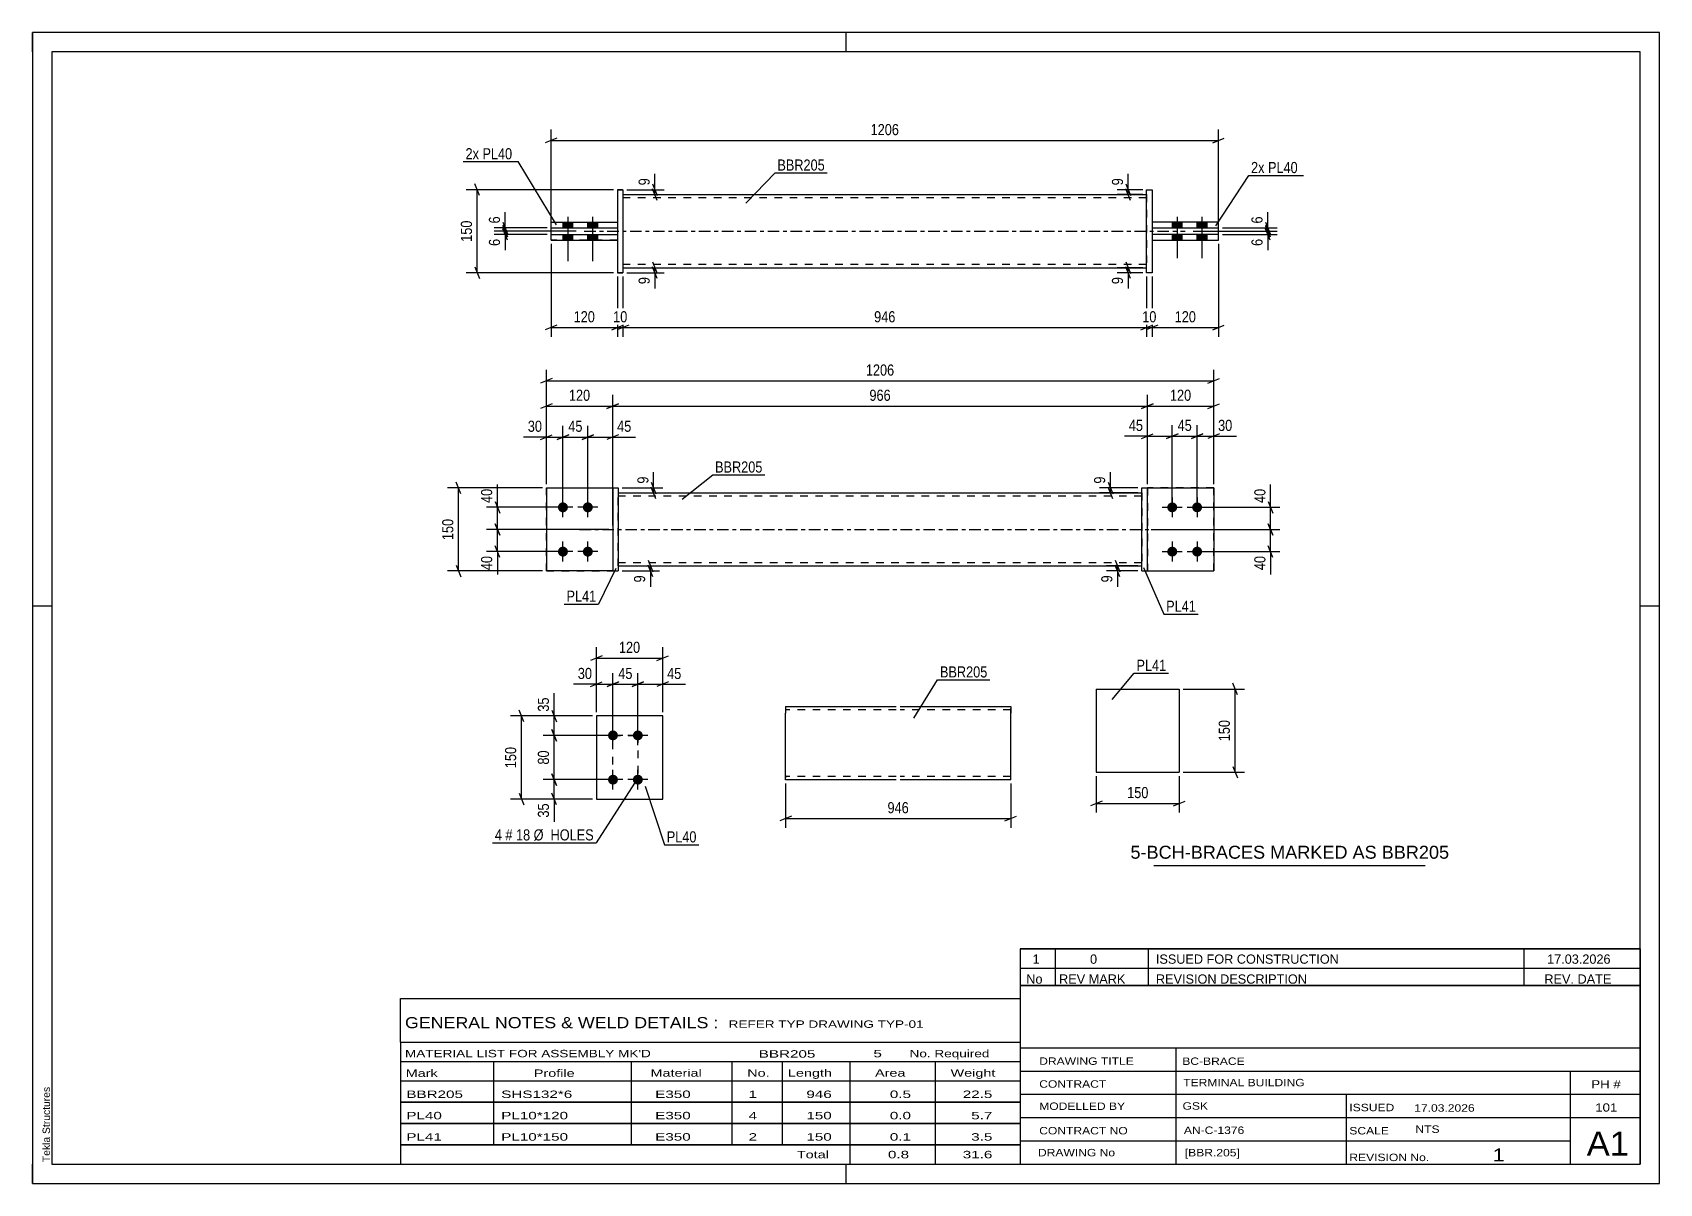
# Model space of a CAD drawing. Header units: millimetres. Extents: x 0 to 420, y 0 to 297.
import ezdxf

# ---------------------------------------------------------------- set-up
doc = ezdxf.new("R2010")
doc.units = ezdxf.units.MM
doc.linetypes.add('DXK_LINE_DOT2', pattern=[3.9198, 1.9599, -1.9599])
doc.linetypes.add('DXK_LINE_DOT3', pattern=[5.9187, 2.979, -0.9799, 0.9799, -0.9799])
doc.styles.add('Arial', font='ARIAL.TTF', dxfattribs={"height": 0.2})
doc.styles.add('Arial Narrow', font='ARIALN.TTF', dxfattribs={"height": 0.2})

# ---------------------------------------------------------------- blocks, each defined once
blk = doc.blocks.new('Unknown-581632516-1163')
at = {"color": 5, "linetype": 'Continuous'}
for p, q in [((420, 297), (0, 297)), ((0, 297), (0, 0)), ((0, 292), (0, 297)), ((210, 292), (210, 297)), ((420, 0), (420, 297)), ((415, 292), (5, 292)), ((5, 292), (5, 5)), ((415, 5), (415, 292)), ((5, 149), (0, 149)), ((420, 149), (415, 149)), ((0, 0), (0, 5)), ((5, 5), (415, 5)), ((210, 0), (210, 5)), ((0, 0), (420, 0))]:
    blk.add_line(p, q, dxfattribs=at)
at = {"color": 174, "linetype": 'Continuous', "style": 'Arial'}
blk.add_text('Tekla Structures', height=1.9102, rotation=90, dxfattribs=at).set_placement((4.5, 5.5))
blk = doc.blocks.new('Part-581632516-1810 - 1791')
at = {"color": 2, "linetype": 'Continuous'}
for p, q in [((151.21, 178.19), (286.37, 178.19)), ((151.21, 159.34), (286.37, 159.34))]:
    blk.add_line(p, q, dxfattribs=at)
at = {"color": 7, "linetype": 'DXK_LINE_DOT2'}
for p, q in [((151.21, 159.34), (151.21, 178.19)), ((286.37, 177.34), (151.21, 177.34)), ((286.37, 178.19), (286.37, 159.34)), ((286.37, 160.19), (151.21, 160.19))]:
    blk.add_line(p, q, dxfattribs=at)
at = {"color": 7, "linetype": 'DXK_LINE_DOT3'}
blk.add_line((141.21, 168.76), (296.37, 168.76), dxfattribs=at)
blk = doc.blocks.new('Part-581632516-1798 - 1791')
at = {"color": 7, "linetype": 'DXK_LINE_DOT2'}
for p, q in [((304.94, 179.48), (287.8, 179.48)), ((287.8, 179.48), (287.8, 158.05)), ((304.94, 158.05), (304.94, 179.48)), ((287.8, 158.05), (304.94, 158.05))]:
    blk.add_line(p, q, dxfattribs=at)
blk = doc.blocks.new('Part-581632516-1815 - 1791')
at = {"color": 2, "linetype": 'Continuous'}
for p, q in [((287.8, 179.48), (304.94, 179.48)), ((304.94, 179.48), (304.94, 158.05)), ((287.8, 158.05), (304.94, 158.05))]:
    blk.add_line(p, q, dxfattribs=at)
at = {"color": 7, "linetype": 'DXK_LINE_DOT2'}
blk.add_line((287.8, 179.48), (287.8, 158.05), dxfattribs=at)
blk = doc.blocks.new('Bolt-581632516-1799 - 1791')
at = {"linetype": 'Continuous'}
for points in [[(136.92, 175.76), (137.19, 175.74), (137.45, 175.65), (137.68, 175.52), (137.88, 175.34), (138.04, 175.12), (138.15, 174.88), (138.2, 174.61), (138.2, 174.34), (138.15, 174.08), (138.04, 173.84), (137.88, 173.62), (137.68, 173.44), (137.45, 173.3), (137.19, 173.22), (136.92, 173.19), (136.66, 173.22), (136.4, 173.3), (136.17, 173.44), (135.97, 173.62), (135.81, 173.84), (135.7, 174.08), (135.65, 174.34), (135.65, 174.61), (135.7, 174.88), (135.81, 175.12), (135.97, 175.34), (136.17, 175.52), (136.4, 175.65), (136.66, 175.74)], [(143.35, 175.76), (143.62, 175.74), (143.88, 175.65), (144.11, 175.52), (144.31, 175.34), (144.47, 175.12), (144.58, 174.88), (144.63, 174.61), (144.63, 174.34), (144.58, 174.08), (144.47, 173.84), (144.31, 173.62), (144.11, 173.44), (143.88, 173.3), (143.62, 173.22), (143.35, 173.19), (143.09, 173.22), (142.83, 173.3), (142.6, 173.44), (142.4, 173.62), (142.24, 173.84), (142.13, 174.08), (142.07, 174.34), (142.07, 174.61), (142.13, 174.88), (142.24, 175.12), (142.4, 175.34), (142.6, 175.52), (142.83, 175.65), (143.09, 175.74)], [(136.92, 164.34), (137.19, 164.31), (137.45, 164.22), (137.68, 164.09), (137.88, 163.91), (138.04, 163.69), (138.15, 163.45), (138.2, 163.18), (138.2, 162.92), (138.15, 162.65), (138.04, 162.41), (137.88, 162.19), (137.68, 162.01), (137.45, 161.88), (137.19, 161.79), (136.92, 161.76), (136.66, 161.79), (136.4, 161.88), (136.17, 162.01), (135.97, 162.19), (135.81, 162.41), (135.7, 162.65), (135.65, 162.92), (135.65, 163.18), (135.7, 163.45), (135.81, 163.69), (135.97, 163.91), (136.17, 164.09), (136.4, 164.22), (136.66, 164.31)], [(143.35, 164.34), (143.62, 164.31), (143.88, 164.22), (144.11, 164.09), (144.31, 163.91), (144.47, 163.69), (144.58, 163.45), (144.63, 163.18), (144.63, 162.92), (144.58, 162.65), (144.47, 162.41), (144.31, 162.19), (144.11, 162.01), (143.88, 161.88), (143.62, 161.79), (143.35, 161.76), (143.09, 161.79), (142.83, 161.88), (142.6, 162.01), (142.4, 162.19), (142.24, 162.41), (142.13, 162.65), (142.07, 162.92), (142.07, 163.18), (142.13, 163.45), (142.24, 163.69), (142.4, 163.91), (142.6, 164.09), (142.83, 164.22), (143.09, 164.31)]]:
    blk.add_hatch(color=1, dxfattribs=at).paths.add_polyline_path(points)
at = {"color": 1, "linetype": 'Continuous'}
for p, q in [((136.92, 171.91), (136.92, 177.05)), ((143.35, 171.91), (143.35, 177.05)), ((139.5, 174.48), (134.35, 174.48)), ((145.92, 174.48), (140.78, 174.48)), ((136.92, 160.48), (136.92, 165.62)), ((143.35, 160.48), (143.35, 165.62)), ((139.5, 163.05), (134.35, 163.05)), ((145.92, 163.05), (140.78, 163.05))]:
    blk.add_line(p, q, dxfattribs=at)
blk = doc.blocks.new('Bolt-581632516-1800 - 1791')
at = {"linetype": 'Continuous'}
for points in [[(294.22, 175.76, -1), (294.22, 173.19, -1)], [(300.65, 175.76, -1), (300.65, 173.19, -1)], [(294.22, 164.34, -1), (294.22, 161.76, -1)], [(300.65, 164.34, -1), (300.65, 161.76, -1)]]:
    blk.add_hatch(color=1, dxfattribs=at).paths.add_polyline_path(points)
at = {"color": 1, "linetype": 'Continuous'}
for p, q in [((294.22, 177.05), (294.22, 171.91)), ((300.65, 177.05), (300.65, 171.91)), ((291.65, 174.48), (296.8, 174.48)), ((298.08, 174.48), (303.22, 174.48)), ((294.22, 165.62), (294.22, 160.48)), ((300.65, 165.62), (300.65, 160.48)), ((291.65, 163.05), (296.8, 163.05)), ((298.08, 163.05), (303.22, 163.05))]:
    blk.add_line(p, q, dxfattribs=at)
blk = doc.blocks.new('Part-581632516-1820 - 1791')
at = {"color": 2, "linetype": 'Continuous'}
for p, q in [((149.78, 179.48), (151.21, 179.48)), ((149.78, 179.48), (149.78, 158.05)), ((151.21, 179.48), (151.21, 179.48)), ((151.21, 179.48), (151.21, 158.05)), ((149.78, 158.05), (151.21, 158.05))]:
    blk.add_line(p, q, dxfattribs=at)
at = {"color": 7, "linetype": 'DXK_LINE_DOT2'}
for p, q in [((149.78, 179.48), (151.21, 179.48)), ((149.78, 158.05), (151.21, 158.05))]:
    blk.add_line(p, q, dxfattribs=at)
blk = doc.blocks.new('Part-581632516-1825 - 1791')
at = {"color": 7, "linetype": 'DXK_LINE_DOT2'}
for p, q in [((132.64, 179.48), (149.78, 179.48)), ((132.64, 179.48), (149.78, 179.48)), ((132.64, 158.05), (132.64, 179.48)), ((149.78, 179.48), (149.78, 179.48)), ((149.78, 179.48), (149.78, 158.05)), ((132.64, 158.05), (149.78, 158.05)), ((149.78, 158.05), (132.64, 158.05)), ((132.64, 158.05), (132.64, 158.05))]:
    blk.add_line(p, q, dxfattribs=at)
blk = doc.blocks.new('Part-581632516-1830 - 1791')
at = {"color": 2, "linetype": 'Continuous'}
for p, q in [((132.64, 179.48), (149.78, 179.48)), ((132.64, 179.48), (132.64, 158.05)), ((149.78, 158.05), (132.64, 158.05)), ((132.64, 158.05), (132.64, 158.05))]:
    blk.add_line(p, q, dxfattribs=at)
at = {"color": 7, "linetype": 'DXK_LINE_DOT2'}
for p, q in [((132.64, 179.48), (149.78, 179.48)), ((149.78, 179.48), (149.78, 179.48)), ((149.78, 179.48), (149.78, 158.05)), ((132.64, 158.05), (149.78, 158.05))]:
    blk.add_line(p, q, dxfattribs=at)
blk = doc.blocks.new('Part-581632516-1835 - 1791')
at = {"color": 2, "linetype": 'Continuous'}
for p, q in [((286.37, 158.05), (286.37, 179.48)), ((286.37, 179.48), (287.8, 179.48)), ((287.8, 158.05), (287.8, 179.48)), ((286.37, 158.05), (287.8, 158.05))]:
    blk.add_line(p, q, dxfattribs=at)
blk = doc.blocks.new('Part-581632516-2156 - 2128')
at = {"color": 2, "linetype": 'Continuous'}
for p, q in [((152.43, 255.17), (287.59, 255.17)), ((152.43, 236.31), (287.59, 236.31))]:
    blk.add_line(p, q, dxfattribs=at)
at = {"color": 7, "linetype": 'DXK_LINE_DOT2'}
for p, q in [((152.43, 255.17), (152.43, 236.31)), ((287.59, 254.31), (152.43, 254.31)), ((287.59, 255.17), (287.59, 236.31)), ((287.59, 237.17), (152.43, 237.17))]:
    blk.add_line(p, q, dxfattribs=at)
at = {"color": 7, "linetype": 'DXK_LINE_DOT3'}
blk.add_line((142.43, 245.74), (297.59, 245.74), dxfattribs=at)
blk = doc.blocks.new('Part-581632516-2140 - 2128')
at = {"color": 2, "linetype": 'Continuous'}
for p, q in [((151.01, 256.45), (152.43, 256.45)), ((151.01, 256.45), (151.01, 235.03)), ((152.43, 256.45), (152.43, 256.45)), ((152.43, 256.45), (152.43, 235.03)), ((152.43, 235.03), (151.01, 235.03)), ((151.01, 235.03), (151.01, 235.03))]:
    blk.add_line(p, q, dxfattribs=at)
at = {"color": 7, "linetype": 'DXK_LINE_DOT2'}
for p, q in [((152.43, 256.45), (151.01, 256.45)), ((152.43, 256.45), (152.43, 256.45)), ((151.01, 235.03), (152.43, 235.03))]:
    blk.add_line(p, q, dxfattribs=at)
blk = doc.blocks.new('Part-581632516-2150 - 2128')
at = {"color": 2, "linetype": 'Continuous'}
for p, q in [((133.86, 244.88), (151.01, 244.88)), ((133.86, 243.45), (133.86, 244.88)), ((151.01, 244.88), (151.01, 243.45)), ((133.86, 243.45), (151.01, 243.45)), ((133.86, 243.45), (133.86, 243.45))]:
    blk.add_line(p, q, dxfattribs=at)
at = {"color": 7, "linetype": 'DXK_LINE_DOT2'}
for p, q in [((133.86, 244.88), (151.01, 244.88)), ((151.01, 243.45), (133.86, 243.45))]:
    blk.add_line(p, q, dxfattribs=at)
blk = doc.blocks.new('Part-581632516-2134 - 2128')
at = {"color": 2, "linetype": 'Continuous'}
for p, q in [((306.16, 244.88), (289.02, 244.88)), ((289.02, 244.88), (289.02, 243.45)), ((306.16, 243.45), (306.16, 244.88)), ((289.02, 243.45), (306.16, 243.45))]:
    blk.add_line(p, q, dxfattribs=at)
blk = doc.blocks.new('Part-581632516-2139 - 2128')
at = {"color": 2, "linetype": 'Continuous'}
for p, q in [((306.16, 248.03), (289.02, 248.03)), ((289.02, 248.03), (289.02, 246.6)), ((306.16, 246.6), (306.16, 248.03)), ((289.02, 246.6), (306.16, 246.6))]:
    blk.add_line(p, q, dxfattribs=at)
blk = doc.blocks.new('Part-581632516-2145 - 2128')
at = {"color": 2, "linetype": 'Continuous'}
for p, q in [((133.86, 248.03), (151.01, 248.03)), ((133.86, 246.6), (133.86, 248.03)), ((151.01, 248.03), (151.01, 246.6)), ((133.86, 246.6), (151.01, 246.6)), ((133.86, 246.6), (133.86, 246.6))]:
    blk.add_line(p, q, dxfattribs=at)
at = {"color": 7, "linetype": 'DXK_LINE_DOT2'}
for p, q in [((133.86, 248.03), (151.01, 248.03)), ((133.86, 248.03), (133.86, 248.03)), ((151.01, 248.03), (151.01, 248.03)), ((133.86, 246.6), (151.01, 246.6))]:
    blk.add_line(p, q, dxfattribs=at)
blk = doc.blocks.new('Part-581632516-2151 - 2128')
at = {"color": 2, "linetype": 'Continuous'}
for p, q in [((287.59, 235.03), (287.59, 256.45)), ((287.59, 256.45), (289.02, 256.45)), ((289.02, 256.45), (289.02, 235.03)), ((289.02, 235.03), (287.59, 235.03))]:
    blk.add_line(p, q, dxfattribs=at)
blk = doc.blocks.new('Bolt-581632516-2157 - 2128')
at = {"linetype": 'Continuous'}
for points in [[(296.74, 248.03), (294.16, 248.03), (294.16, 246.6), (296.74, 246.6)], [(296.74, 248.03), (294.16, 248.03), (294.16, 246.6), (296.74, 246.6)], [(303.16, 248.03), (300.59, 248.03), (300.59, 246.6), (303.16, 246.6)], [(303.16, 248.03), (300.59, 248.03), (300.59, 246.6), (303.16, 246.6)], [(296.74, 244.88), (294.16, 244.88), (294.16, 243.45), (296.74, 243.45)], [(296.74, 244.88), (294.16, 244.88), (294.16, 243.45), (296.74, 243.45)], [(303.16, 244.88), (300.59, 244.88), (300.59, 243.45), (303.16, 243.45)], [(303.16, 244.88), (300.59, 244.88), (300.59, 243.45), (303.16, 243.45)]]:
    blk.add_hatch(color=1, dxfattribs=at).paths.add_polyline_path(points)
at = {"color": 1, "linetype": 'Continuous'}
for p, q in [((294.16, 248.03), (294.16, 246.6)), ((294.16, 248.03), (294.16, 246.6)), ((295.45, 249.45), (295.45, 238.74)), ((295.45, 249.45), (295.45, 238.74)), ((296.74, 248.03), (296.74, 246.6)), ((296.74, 248.03), (296.74, 246.6)), ((300.59, 248.03), (300.59, 246.6)), ((300.59, 248.03), (300.59, 246.6)), ((301.88, 249.45), (301.88, 238.74)), ((301.88, 249.45), (301.88, 238.74)), ((303.16, 248.03), (303.16, 246.6)), ((303.16, 248.03), (303.16, 246.6)), ((294.16, 244.88), (294.16, 243.45)), ((294.16, 244.88), (294.16, 243.45)), ((296.74, 244.88), (296.74, 243.45)), ((296.74, 244.88), (296.74, 243.45)), ((300.59, 244.88), (300.59, 243.45)), ((300.59, 244.88), (300.59, 243.45)), ((303.16, 244.88), (303.16, 243.45)), ((303.16, 244.88), (303.16, 243.45))]:
    blk.add_line(p, q, dxfattribs=at)
blk = doc.blocks.new('Bolt-581632516-2158 - 2128')
at = {"linetype": 'Continuous'}
for points in [[(136.86, 246.6), (139.43, 246.6), (139.43, 248.03), (136.86, 248.03)], [(136.86, 246.6), (139.43, 246.6), (139.43, 248.03), (136.86, 248.03)], [(143.29, 246.6), (145.86, 246.6), (145.86, 248.03), (143.29, 248.03)], [(143.29, 246.6), (145.86, 246.6), (145.86, 248.03), (143.29, 248.03)], [(136.86, 243.45), (139.43, 243.45), (139.43, 244.88), (136.86, 244.88)], [(136.86, 243.45), (139.43, 243.45), (139.43, 244.88), (136.86, 244.88)], [(143.29, 243.45), (145.86, 243.45), (145.86, 244.88), (143.29, 244.88)], [(143.29, 243.45), (145.86, 243.45), (145.86, 244.88), (143.29, 244.88)]]:
    blk.add_hatch(color=1, dxfattribs=at).paths.add_polyline_path(points)
at = {"color": 1, "linetype": 'Continuous'}
for p, q in [((136.86, 248.03), (136.86, 246.6)), ((136.86, 248.03), (136.86, 246.6)), ((138.15, 249.46), (138.15, 238.03)), ((138.15, 249.46), (138.15, 238.03)), ((139.43, 248.03), (139.43, 246.6)), ((139.43, 248.03), (139.43, 246.6)), ((143.29, 248.03), (143.29, 246.6)), ((143.29, 248.03), (143.29, 246.6)), ((144.58, 249.46), (144.58, 238.03)), ((144.58, 249.46), (144.58, 238.03)), ((145.86, 248.03), (145.86, 246.6)), ((145.86, 248.03), (145.86, 246.6)), ((136.86, 244.88), (136.86, 243.45)), ((136.86, 244.88), (136.86, 243.45)), ((139.43, 244.88), (139.43, 243.45)), ((139.43, 244.88), (139.43, 243.45)), ((143.29, 244.88), (143.29, 243.45)), ((143.29, 244.88), (143.29, 243.45)), ((145.86, 244.88), (145.86, 243.45)), ((145.86, 244.88), (145.86, 243.45))]:
    blk.add_line(p, q, dxfattribs=at)
blk = doc.blocks.new('Bolt-581632516-1444 - 1410')
at = {"linetype": 'Continuous'}
for points in [[(149.84, 114.34, -1), (149.84, 116.91, -1)], [(156.26, 114.34, -1), (156.26, 116.91, -1)], [(149.84, 102.91, -1), (149.84, 105.49, -1)], [(156.26, 102.91, -1), (156.26, 105.49, -1)]]:
    blk.add_hatch(color=1, dxfattribs=at).paths.add_polyline_path(points)
at = {"color": 1, "linetype": 'Continuous'}
for p, q in [((149.84, 113.06), (149.84, 118.2)), ((156.26, 113.06), (156.26, 118.2)), ((152.41, 115.63), (147.26, 115.63)), ((158.84, 115.63), (153.69, 115.63)), ((149.84, 101.63), (149.84, 106.77)), ((156.26, 101.63), (156.26, 106.77)), ((152.41, 104.2), (147.26, 104.2)), ((158.84, 104.2), (153.69, 104.2))]:
    blk.add_line(p, q, dxfattribs=at)
blk = doc.blocks.new('Part-581632516-1459 - 1410')
at = {"color": 2, "linetype": 'Continuous'}
for p, q in [((162.69, 120.63), (145.55, 120.63)), ((145.55, 120.63), (145.55, 99.2)), ((162.69, 99.2), (162.69, 120.63)), ((145.55, 99.2), (162.69, 99.2))]:
    blk.add_line(p, q, dxfattribs=at)
blk = doc.blocks.new('Part-581632516-1390 - 1374')
at = {"color": 2, "linetype": 'Continuous'}
for p, q in [((274.62, 127.57), (274.62, 106.14)), ((274.62, 127.57), (296.05, 127.57)), ((296.05, 127.57), (296.05, 106.14)), ((274.62, 106.14), (296.05, 106.14))]:
    blk.add_line(p, q, dxfattribs=at)
blk = doc.blocks.new('Part-581632516-1273 - 1255')
at = {"color": 2, "linetype": 'Continuous'}
for p, q in [((194.39, 123.04), (194.39, 121.33)), ((194.39, 123.04), (222.96, 123.04)), ((223.96, 123.04), (252.53, 123.04)), ((252.53, 123.04), (252.53, 122.91)), ((252.53, 122.91), (252.53, 121.33)), ((194.39, 105.25), (194.39, 121.33)), ((252.53, 104.19), (252.53, 121.33)), ((194.39, 104.32), (194.39, 105.25)), ((194.39, 104.19), (194.39, 104.32)), ((222.96, 104.19), (194.39, 104.19)), ((252.53, 104.19), (223.96, 104.19))]:
    blk.add_line(p, q, dxfattribs=at)
at = {"color": 7, "linetype": 'DXK_LINE_DOT2'}
for p, q in [((222.96, 122.19), (194.39, 122.19)), ((252.53, 122.19), (223.96, 122.19)), ((252.53, 121.33), (252.53, 122.54)), ((194.39, 105.25), (194.39, 104.69)), ((194.39, 105.04), (194.39, 105.11)), ((222.96, 105.04), (194.39, 105.04)), ((252.53, 105.04), (223.96, 105.04)), ((252.53, 105.04), (252.53, 105.11))]:
    blk.add_line(p, q, dxfattribs=at)
blk = doc.blocks.new('Rectangle-581632516-1568 - 1410')
at = {"color": 1, "linetype": 'DXK_LINE_DOT2'}
blk.add_lwpolyline([(149.84, 115.63), (156.26, 115.63), (156.26, 104.2), (149.84, 104.2), (149.84, 115.63)], close=True, dxfattribs=at)
blk = doc.blocks.new('StraightDimension-581632516-1869 - 1791')
at = {"color": 7, "linetype": 'Continuous'}
for p, q in [((148.78, 168.76), (117.16, 168.76)), ((119.41, 170.26), (120.61, 167.26)), ((120.01, 163.05), (120.01, 168.76)), ((120.61, 161.55), (119.41, 164.55)), ((135.92, 163.05), (117.16, 163.05))]:
    blk.add_line(p, q, dxfattribs=at)
at = {"color": 0}
blk.add_wipeout([(119.26, 162.53), (115.06, 162.53), (115.06, 157.67), (119.26, 157.67)], dxfattribs=at)
at = {"color": 7, "linetype": 'Continuous'}
blk.add_line((120.01, 163.05), (120.01, 157.14), dxfattribs=at)
blk.add_line((120.01, 163.05), (120.01, 157.14), dxfattribs=at)
at = {"color": 3, "style": 'Arial Narrow'}
blk.add_text('40', height=2.863, rotation=90.0002, dxfattribs=at).set_placement((118.66, 158.27))
blk = doc.blocks.new('StraightDimension-581632516-2023 - 1791')
at = {"color": 7, "linetype": 'Continuous'}
for p, q in [((134.14, 207.73), (131.14, 206.53)), ((132.64, 180.48), (132.64, 209.98)), ((132.64, 207.13), (304.94, 207.13)), ((303.44, 206.53), (306.44, 207.73)), ((304.94, 180.48), (304.94, 209.98))]:
    blk.add_line(p, q, dxfattribs=at)
at = {"color": 0}
blk.add_wipeout([(223.04, 207.88), (223.04, 212.08), (214.53, 212.08), (214.53, 207.88)], dxfattribs=at)
at = {"color": 3, "style": 'Arial Narrow'}
blk.add_text('1206', height=2.863, dxfattribs=at).set_placement((215.13, 208.48))
blk = doc.blocks.new('StraightDimension-581632516-2089 - 1791')
at = {"color": 7, "linetype": 'Continuous'}
for p, q in [((159.74, 180.98), (160.94, 177.98)), ((152.21, 179.48), (162.74, 179.48)), ((152.21, 178.19), (162.74, 178.19)), ((160.94, 176.69), (159.74, 179.69)), ((160.34, 178.19), (160.34, 179.48))]:
    blk.add_line(p, q, dxfattribs=at)
at = {"color": 0}
blk.add_wipeout([(159.59, 183.03), (155.39, 183.03), (155.39, 180), (159.59, 180)], dxfattribs=at)
at = {"color": 7, "linetype": 'Continuous'}
blk.add_line((160.34, 179.48), (160.34, 183.56), dxfattribs=at)
blk.add_line((160.34, 179.48), (160.34, 183.56), dxfattribs=at)
at = {"color": 3, "style": 'Arial Narrow'}
blk.add_text('9', height=2.86, rotation=90.0002, dxfattribs=at).set_placement((158.99, 180.6))
blk = doc.blocks.new('StraightDimension-581632516-1842 - 1791')
at = {"color": 7, "linetype": 'Continuous'}
for p, q in [((277.65, 180.98), (278.85, 177.98)), ((285.37, 179.48), (275.4, 179.48)), ((285.37, 178.19), (275.4, 178.19)), ((278.85, 176.69), (277.65, 179.69)), ((278.25, 178.19), (278.25, 179.48))]:
    blk.add_line(p, q, dxfattribs=at)
at = {"color": 0}
blk.add_wipeout([(277.5, 183.03), (273.3, 183.03), (273.3, 180), (277.5, 180)], dxfattribs=at)
at = {"color": 7, "linetype": 'Continuous'}
blk.add_line((278.25, 179.48), (278.25, 183.56), dxfattribs=at)
blk.add_line((278.25, 179.48), (278.25, 183.56), dxfattribs=at)
at = {"color": 3, "style": 'Arial Narrow'}
blk.add_text('9', height=2.86, rotation=90.0002, dxfattribs=at).set_placement((276.9, 180.6))
blk = doc.blocks.new('StraightDimension-581632516-2043 - 1791')
at = {"color": 7, "linetype": 'Continuous'}
for p, q in [((286.3, 192.25), (289.3, 193.45)), ((287.8, 180.48), (287.8, 195.7)), ((295.72, 193.45), (292.72, 192.25)), ((294.22, 175.48), (294.22, 195.7)), ((287.8, 192.85), (294.22, 192.85))]:
    blk.add_line(p, q, dxfattribs=at)
at = {"color": 0}
blk.add_wipeout([(287.27, 193.6), (287.27, 197.8), (282.41, 197.8), (282.41, 193.6)], dxfattribs=at)
at = {"color": 7, "linetype": 'Continuous'}
blk.add_line((287.8, 192.85), (281.89, 192.85), dxfattribs=at)
blk.add_line((287.8, 192.85), (281.89, 192.85), dxfattribs=at)
at = {"color": 3, "style": 'Arial Narrow'}
blk.add_text('45', height=2.863, dxfattribs=at).set_placement((283.01, 194.2))
blk = doc.blocks.new('StraightDimension-581632516-1851 - 1791')
at = {"color": 7, "linetype": 'Continuous'}
for p, q in [((279.51, 160.84), (280.71, 157.84)), ((285.37, 159.34), (277.26, 159.34)), ((285.37, 158.05), (277.26, 158.05)), ((280.71, 156.55), (279.51, 159.55)), ((280.11, 158.05), (280.11, 159.34))]:
    blk.add_line(p, q, dxfattribs=at)
at = {"color": 0}
blk.add_wipeout([(279.36, 157.53), (275.16, 157.53), (275.16, 154.5), (279.36, 154.5)], dxfattribs=at)
at = {"color": 7, "linetype": 'Continuous'}
blk.add_line((280.11, 158.05), (280.11, 153.97), dxfattribs=at)
blk.add_line((280.11, 158.05), (280.11, 153.97), dxfattribs=at)
at = {"color": 3, "style": 'Arial Narrow'}
blk.add_text('9', height=2.86, rotation=90.0002, dxfattribs=at).set_placement((278.76, 155.1))
blk = doc.blocks.new('StraightDimension-581632516-1988 - 1791')
at = {"color": 7, "linetype": 'Continuous'}
for p, q in [((132.64, 180.48), (132.64, 203.47)), ((149.78, 169.76), (149.78, 203.47)), ((134.14, 201.22), (131.14, 200.02)), ((132.64, 200.62), (149.78, 200.62)), ((148.28, 200.02), (151.28, 201.22))]:
    blk.add_line(p, q, dxfattribs=at)
at = {"color": 0}
blk.add_wipeout([(144.55, 201.37), (144.55, 205.57), (137.87, 205.57), (137.87, 201.37)], dxfattribs=at)
at = {"color": 3, "style": 'Arial Narrow'}
blk.add_text('120', height=2.863, dxfattribs=at).set_placement((138.47, 201.97))
blk = doc.blocks.new('StraightDimension-581632516-1924 - 1791')
at = {"color": 7, "linetype": 'Continuous'}
for p, q in [((135.42, 192.02), (138.42, 193.22)), ((136.92, 175.48), (136.92, 195.47)), ((144.85, 193.22), (141.85, 192.02)), ((143.35, 175.48), (143.35, 195.47)), ((136.92, 192.62), (143.35, 192.62))]:
    blk.add_line(p, q, dxfattribs=at)
at = {"color": 0}
blk.add_wipeout([(142.57, 193.37), (142.57, 197.57), (137.71, 197.57), (137.71, 193.37)], dxfattribs=at)
at = {"color": 3, "style": 'Arial Narrow'}
blk.add_text('45', height=2.863, dxfattribs=at).set_placement((138.31, 193.97))
blk = doc.blocks.new('StraightDimension-581632516-1860 - 1791')
at = {"color": 7, "linetype": 'Continuous'}
for p, q in [((158.89, 160.84), (160.09, 157.84)), ((152.21, 159.34), (161.89, 159.34)), ((152.21, 158.05), (161.89, 158.05)), ((160.09, 156.55), (158.89, 159.55)), ((159.49, 158.05), (159.49, 159.34))]:
    blk.add_line(p, q, dxfattribs=at)
at = {"color": 0}
blk.add_wipeout([(158.74, 157.52), (154.54, 157.52), (154.54, 154.5), (158.74, 154.5)], dxfattribs=at)
at = {"color": 7, "linetype": 'Continuous'}
blk.add_line((159.49, 158.05), (159.49, 153.97), dxfattribs=at)
blk.add_line((159.49, 158.05), (159.49, 153.97), dxfattribs=at)
at = {"color": 3, "style": 'Arial Narrow'}
blk.add_text('9', height=2.86, rotation=90.0002, dxfattribs=at).set_placement((158.14, 155.1))
blk = doc.blocks.new('StraightDimension-581632516-1878 - 1791')
at = {"color": 7, "linetype": 'Continuous'}
for p, q in [((135.92, 174.48), (117.16, 174.48)), ((119.41, 175.98), (120.61, 172.98)), ((120.01, 168.76), (120.01, 174.48)), ((148.78, 168.76), (117.16, 168.76)), ((120.61, 167.26), (119.41, 170.26))]:
    blk.add_line(p, q, dxfattribs=at)
at = {"color": 0}
blk.add_wipeout([(119.26, 179.86), (115.06, 179.86), (115.06, 175), (119.26, 175)], dxfattribs=at)
at = {"color": 7, "linetype": 'Continuous'}
blk.add_line((120.01, 174.48), (120.01, 180.38), dxfattribs=at)
blk.add_line((120.01, 174.48), (120.01, 180.38), dxfattribs=at)
at = {"color": 3, "style": 'Arial Narrow'}
blk.add_text('40', height=2.863, rotation=90.0002, dxfattribs=at).set_placement((118.66, 175.6))
blk = doc.blocks.new('StraightDimension-581632516-1888 - 1791')
at = {"color": 7, "linetype": 'Continuous'}
for p, q in [((110.57, 177.98), (109.37, 180.98)), ((131.64, 179.48), (107.12, 179.48)), ((109.97, 158.05), (109.97, 179.48)), ((131.64, 158.05), (107.12, 158.05)), ((109.37, 159.55), (110.57, 156.55))]:
    blk.add_line(p, q, dxfattribs=at)
at = {"color": 0}
blk.add_wipeout([(109.22, 172.11), (105.02, 172.11), (105.02, 165.42), (109.22, 165.42)], dxfattribs=at)
at = {"color": 3, "style": 'Arial Narrow'}
blk.add_text('150', height=2.863, rotation=90.0002, dxfattribs=at).set_placement((108.62, 166.02))
blk = doc.blocks.new('StraightDimension-581632516-1908 - 1791')
at = {"color": 7, "linetype": 'Continuous'}
for p, q in [((141.85, 192.02), (144.85, 193.22)), ((143.35, 175.48), (143.35, 195.47)), ((151.28, 193.22), (148.28, 192.02)), ((149.78, 180.48), (149.78, 195.47)), ((143.35, 192.62), (149.78, 192.62))]:
    blk.add_line(p, q, dxfattribs=at)
at = {"color": 0}
blk.add_wipeout([(155.16, 193.37), (155.16, 197.57), (150.31, 197.57), (150.31, 193.37)], dxfattribs=at)
at = {"color": 7, "linetype": 'Continuous'}
blk.add_line((149.78, 192.62), (155.69, 192.62), dxfattribs=at)
blk.add_line((149.78, 192.62), (155.69, 192.62), dxfattribs=at)
at = {"color": 3, "style": 'Arial Narrow'}
blk.add_text('45', height=2.863, dxfattribs=at).set_placement((150.91, 193.97))
blk = doc.blocks.new('StraightDimension-581632516-1937 - 1791')
at = {"color": 7, "linetype": 'Continuous'}
for p, q in [((131.14, 192.02), (134.14, 193.22)), ((132.64, 180.48), (132.64, 195.47)), ((138.42, 193.22), (135.42, 192.02)), ((136.92, 175.48), (136.92, 195.47)), ((132.64, 192.62), (136.92, 192.62))]:
    blk.add_line(p, q, dxfattribs=at)
at = {"color": 0}
blk.add_wipeout([(132.11, 193.37), (132.11, 197.57), (127.26, 197.57), (127.26, 193.37)], dxfattribs=at)
at = {"color": 7, "linetype": 'Continuous'}
blk.add_line((132.64, 192.62), (126.73, 192.62), dxfattribs=at)
blk.add_line((132.64, 192.62), (126.73, 192.62), dxfattribs=at)
at = {"color": 3, "style": 'Arial Narrow'}
blk.add_text('30', height=2.863, dxfattribs=at).set_placement((127.86, 193.97))
blk = doc.blocks.new('StraightDimension-581632516-2059 - 1791')
at = {"color": 7, "linetype": 'Continuous'}
for p, q in [((292.72, 192.25), (295.72, 193.45)), ((294.22, 175.48), (294.22, 195.7)), ((302.15, 193.45), (299.15, 192.25)), ((300.65, 175.48), (300.65, 195.7)), ((294.22, 192.85), (300.65, 192.85))]:
    blk.add_line(p, q, dxfattribs=at)
at = {"color": 0}
blk.add_wipeout([(299.87, 193.6), (299.87, 197.8), (295.01, 197.8), (295.01, 193.6)], dxfattribs=at)
at = {"color": 3, "style": 'Arial Narrow'}
blk.add_text('45', height=2.863, dxfattribs=at).set_placement((295.61, 194.2))
blk = doc.blocks.new('StraightDimension-581632516-1954 - 1791')
at = {"color": 7, "linetype": 'Continuous'}
for p, q in [((287.8, 180.48), (287.8, 203.47)), ((304.94, 180.48), (304.94, 203.47)), ((289.3, 201.22), (286.3, 200.02)), ((287.8, 200.62), (304.94, 200.62)), ((303.44, 200.02), (306.44, 201.22))]:
    blk.add_line(p, q, dxfattribs=at)
at = {"color": 0}
blk.add_wipeout([(299.71, 201.37), (299.71, 205.57), (293.03, 205.57), (293.03, 201.37)], dxfattribs=at)
at = {"color": 3, "style": 'Arial Narrow'}
blk.add_text('120', height=2.863, dxfattribs=at).set_placement((293.63, 201.97))
blk = doc.blocks.new('StraightDimension-581632516-1973 - 1791')
at = {"color": 7, "linetype": 'Continuous'}
for p, q in [((149.78, 169.76), (149.78, 203.47)), ((287.8, 180.48), (287.8, 203.47)), ((151.28, 201.22), (148.28, 200.02)), ((149.78, 200.62), (287.8, 200.62)), ((286.3, 200.02), (289.3, 201.22))]:
    blk.add_line(p, q, dxfattribs=at)
at = {"color": 0}
blk.add_wipeout([(222.13, 201.37), (222.13, 205.57), (215.45, 205.57), (215.45, 201.37)], dxfattribs=at)
at = {"color": 3, "style": 'Arial Narrow'}
blk.add_text('966', height=2.863, dxfattribs=at).set_placement((216.05, 201.97))
blk = doc.blocks.new('StraightDimension-581632516-2004 - 1791')
at = {"color": 7, "linetype": 'Continuous'}
for p, q in [((301.65, 174.48), (322.02, 174.48)), ((319.02, 175.98), (320.22, 172.98)), ((319.62, 168.76), (319.62, 174.48)), ((288.8, 168.76), (322.02, 168.76)), ((320.22, 167.26), (319.02, 170.26))]:
    blk.add_line(p, q, dxfattribs=at)
at = {"color": 0}
blk.add_wipeout([(318.87, 179.86), (314.67, 179.86), (314.67, 175), (318.87, 175)], dxfattribs=at)
at = {"color": 7, "linetype": 'Continuous'}
blk.add_line((319.62, 174.48), (319.62, 180.38), dxfattribs=at)
blk.add_line((319.62, 174.48), (319.62, 180.38), dxfattribs=at)
at = {"color": 3, "style": 'Arial Narrow'}
blk.add_text('40', height=2.863, rotation=90.0002, dxfattribs=at).set_placement((318.27, 175.6))
blk = doc.blocks.new('StraightDimension-581632516-2072 - 1791')
at = {"color": 7, "linetype": 'Continuous'}
for p, q in [((299.15, 192.25), (302.15, 193.45)), ((300.65, 175.48), (300.65, 195.7)), ((306.44, 193.45), (303.44, 192.25)), ((304.94, 180.48), (304.94, 195.7)), ((300.65, 192.85), (304.94, 192.85))]:
    blk.add_line(p, q, dxfattribs=at)
at = {"color": 0}
blk.add_wipeout([(310.32, 193.6), (310.32, 197.8), (305.46, 197.8), (305.46, 193.6)], dxfattribs=at)
at = {"color": 7, "linetype": 'Continuous'}
blk.add_line((304.94, 192.85), (310.85, 192.85), dxfattribs=at)
blk.add_line((304.94, 192.85), (310.85, 192.85), dxfattribs=at)
at = {"color": 3, "style": 'Arial Narrow'}
blk.add_text('30', height=2.863, dxfattribs=at).set_placement((306.06, 194.2))
blk = doc.blocks.new('StraightDimension-581632516-2013 - 1791')
at = {"color": 7, "linetype": 'Continuous'}
for p, q in [((288.8, 168.76), (322.02, 168.76)), ((319.02, 170.26), (320.22, 167.26)), ((319.62, 163.05), (319.62, 168.76)), ((320.22, 161.55), (319.02, 164.55)), ((301.65, 163.05), (322.02, 163.05))]:
    blk.add_line(p, q, dxfattribs=at)
at = {"color": 0}
blk.add_wipeout([(318.87, 162.53), (314.67, 162.53), (314.67, 157.67), (318.87, 157.67)], dxfattribs=at)
at = {"color": 7, "linetype": 'Continuous'}
blk.add_line((319.62, 163.05), (319.62, 157.14), dxfattribs=at)
blk.add_line((319.62, 163.05), (319.62, 157.14), dxfattribs=at)
at = {"color": 3, "style": 'Arial Narrow'}
blk.add_text('40', height=2.863, rotation=90.0002, dxfattribs=at).set_placement((318.27, 158.27))
blk = doc.blocks.new('StraightDimension-581632516-2214 - 2128')
at = {"color": 7, "linetype": 'Continuous'}
for p, q in [((153.43, 256.45), (163.07, 256.45)), ((160.07, 257.95), (161.27, 254.95)), ((161.27, 253.67), (160.07, 256.67)), ((160.67, 255.17), (160.67, 256.45)), ((153.43, 255.17), (163.07, 255.17))]:
    blk.add_line(p, q, dxfattribs=at)
at = {"color": 0}
blk.add_wipeout([(159.92, 260.01), (155.72, 260.01), (155.72, 256.98), (159.92, 256.98)], dxfattribs=at)
at = {"color": 7, "linetype": 'Continuous'}
blk.add_line((160.67, 256.45), (160.67, 260.53), dxfattribs=at)
blk.add_line((160.67, 256.45), (160.67, 260.53), dxfattribs=at)
at = {"color": 3, "style": 'Arial Narrow'}
blk.add_text('9', height=2.86, rotation=90.0002, dxfattribs=at).set_placement((159.32, 257.58))
blk = doc.blocks.new('StraightDimension-581632516-2273 - 2128')
at = {"color": 7, "linetype": 'Continuous'}
for p, q in [((152.43, 234.03), (152.43, 218.48)), ((287.59, 234.03), (287.59, 218.48)), ((153.93, 221.48), (150.93, 220.28)), ((152.43, 220.88), (287.59, 220.88)), ((286.09, 220.28), (289.09, 221.48))]:
    blk.add_line(p, q, dxfattribs=at)
at = {"color": 0}
blk.add_wipeout([(223.36, 221.63), (223.36, 225.83), (216.67, 225.83), (216.67, 221.63)], dxfattribs=at)
at = {"color": 3, "style": 'Arial Narrow'}
blk.add_text('946', height=2.863, dxfattribs=at).set_placement((217.27, 222.23))
blk = doc.blocks.new('StraightDimension-581632516-2162 - 2128')
at = {"color": 7, "linetype": 'Continuous'}
for p, q in [((121.43, 248.1), (122.63, 245.1)), ((132.86, 246.6), (119.18, 246.6)), ((140.36, 245.74), (119.18, 245.74)), ((122.63, 244.24), (121.43, 247.24)), ((122.03, 245.74), (122.03, 246.6))]:
    blk.add_line(p, q, dxfattribs=at)
at = {"color": 0}
blk.add_wipeout([(121.28, 250.16), (117.08, 250.16), (117.08, 247.13), (121.28, 247.13)], dxfattribs=at)
at = {"color": 7, "linetype": 'Continuous'}
blk.add_line((122.03, 246.6), (122.03, 250.68), dxfattribs=at)
blk.add_line((122.03, 246.6), (122.03, 250.68), dxfattribs=at)
at = {"color": 3, "style": 'Arial Narrow'}
blk.add_text('6', height=2.86, rotation=90.0002, dxfattribs=at).set_placement((120.68, 247.73))
blk = doc.blocks.new('StraightDimension-581632516-2174 - 2128')
at = {"color": 7, "linetype": 'Continuous'}
for p, q in [((140.36, 245.74), (119.18, 245.74)), ((132.86, 244.88), (119.18, 244.88)), ((121.43, 247.24), (122.63, 244.24)), ((122.63, 243.38), (121.43, 246.38)), ((122.03, 244.88), (122.03, 245.74))]:
    blk.add_line(p, q, dxfattribs=at)
at = {"color": 0}
blk.add_wipeout([(121.28, 244.35), (117.08, 244.35), (117.08, 241.33), (121.28, 241.33)], dxfattribs=at)
at = {"color": 7, "linetype": 'Continuous'}
blk.add_line((122.03, 244.88), (122.03, 240.8), dxfattribs=at)
blk.add_line((122.03, 244.88), (122.03, 240.8), dxfattribs=at)
at = {"color": 3, "style": 'Arial Narrow'}
blk.add_text('6', height=2.86, rotation=90.0002, dxfattribs=at).set_placement((120.68, 241.93))
blk = doc.blocks.new('StraightDimension-581632516-2185 - 2128')
at = {"color": 7, "linetype": 'Continuous'}
for p, q in [((286.59, 256.45), (280.01, 256.45)), ((282.26, 257.95), (283.46, 254.95)), ((283.46, 253.67), (282.26, 256.67)), ((282.86, 255.17), (282.86, 256.45)), ((286.59, 255.17), (280.01, 255.17))]:
    blk.add_line(p, q, dxfattribs=at)
at = {"color": 0}
blk.add_wipeout([(282.11, 260.01), (277.91, 260.01), (277.91, 256.98), (282.11, 256.98)], dxfattribs=at)
at = {"color": 7, "linetype": 'Continuous'}
blk.add_line((282.86, 256.45), (282.86, 260.53), dxfattribs=at)
blk.add_line((282.86, 256.45), (282.86, 260.53), dxfattribs=at)
at = {"color": 3, "style": 'Arial Narrow'}
blk.add_text('9', height=2.86, rotation=90.0002, dxfattribs=at).set_placement((281.51, 257.58))
blk = doc.blocks.new('StraightDimension-581632516-2196 - 2128')
at = {"color": 7, "linetype": 'Continuous'}
for p, q in [((318.28, 248.1), (319.48, 245.1)), ((299.66, 245.74), (321.28, 245.74)), ((307.16, 246.6), (321.28, 246.6)), ((319.48, 244.24), (318.28, 247.24)), ((318.88, 245.74), (318.88, 246.6))]:
    blk.add_line(p, q, dxfattribs=at)
at = {"color": 0}
blk.add_wipeout([(318.13, 250.15), (313.93, 250.15), (313.93, 247.12), (318.13, 247.12)], dxfattribs=at)
at = {"color": 7, "linetype": 'Continuous'}
blk.add_line((318.88, 246.6), (318.88, 250.67), dxfattribs=at)
blk.add_line((318.88, 246.6), (318.88, 250.67), dxfattribs=at)
at = {"color": 3, "style": 'Arial Narrow'}
blk.add_text('6', height=2.86, rotation=90.0002, dxfattribs=at).set_placement((317.53, 247.72))
blk = doc.blocks.new('StraightDimension-581632516-2205 - 2128')
at = {"color": 7, "linetype": 'Continuous'}
for p, q in [((299.66, 245.74), (321.28, 245.74)), ((307.16, 244.88), (321.28, 244.88)), ((318.28, 247.24), (319.48, 244.24)), ((319.48, 243.38), (318.28, 246.38)), ((318.88, 244.88), (318.88, 245.74))]:
    blk.add_line(p, q, dxfattribs=at)
at = {"color": 0}
blk.add_wipeout([(318.13, 244.36), (313.93, 244.36), (313.93, 241.33), (318.13, 241.33)], dxfattribs=at)
at = {"color": 7, "linetype": 'Continuous'}
blk.add_line((318.88, 244.88), (318.88, 240.8), dxfattribs=at)
blk.add_line((318.88, 244.88), (318.88, 240.8), dxfattribs=at)
at = {"color": 3, "style": 'Arial Narrow'}
blk.add_text('6', height=2.86, rotation=90.0002, dxfattribs=at).set_placement((317.53, 241.93))
blk = doc.blocks.new('StraightDimension-581632516-2225 - 2128')
at = {"color": 7, "linetype": 'Continuous'}
for p, q in [((286.59, 236.31), (280.01, 236.31)), ((282.26, 237.81), (283.46, 234.81)), ((283.46, 233.53), (282.26, 236.53)), ((282.86, 235.03), (282.86, 236.31)), ((286.59, 235.03), (280.01, 235.03))]:
    blk.add_line(p, q, dxfattribs=at)
at = {"color": 0}
blk.add_wipeout([(282.11, 234.5), (277.91, 234.5), (277.91, 231.47), (282.11, 231.47)], dxfattribs=at)
at = {"color": 7, "linetype": 'Continuous'}
blk.add_line((282.86, 235.03), (282.86, 230.95), dxfattribs=at)
blk.add_line((282.86, 235.03), (282.86, 230.95), dxfattribs=at)
at = {"color": 3, "style": 'Arial Narrow'}
blk.add_text('9', height=2.86, rotation=90.0002, dxfattribs=at).set_placement((281.51, 232.07))
blk = doc.blocks.new('StraightDimension-581632516-2235 - 2128')
at = {"color": 7, "linetype": 'Continuous'}
for p, q in [((306.16, 242.45), (306.16, 218.48)), ((289.02, 234.03), (289.02, 218.48)), ((290.52, 221.48), (287.52, 220.28)), ((289.02, 220.88), (306.16, 220.88)), ((304.66, 220.28), (307.66, 221.48))]:
    blk.add_line(p, q, dxfattribs=at)
at = {"color": 0}
blk.add_wipeout([(300.93, 221.63), (300.93, 225.83), (294.25, 225.83), (294.25, 221.63)], dxfattribs=at)
at = {"color": 3, "style": 'Arial Narrow'}
blk.add_text('120', height=2.863, dxfattribs=at).set_placement((294.85, 222.23))
blk = doc.blocks.new('StraightDimension-581632516-2245 - 2128')
at = {"color": 7, "linetype": 'Continuous'}
for p, q in [((287.59, 234.03), (287.59, 218.48)), ((289.02, 234.03), (289.02, 218.48)), ((286.09, 220.28), (289.09, 221.48)), ((290.52, 221.48), (287.52, 220.28)), ((287.59, 220.88), (289.02, 220.88))]:
    blk.add_line(p, q, dxfattribs=at)
at = {"color": 0}
blk.add_wipeout([(290.73, 221.63), (290.73, 225.83), (285.88, 225.83), (285.88, 221.63)], dxfattribs=at)
at = {"color": 3, "style": 'Arial Narrow'}
blk.add_text('10', height=2.863, dxfattribs=at).set_placement((286.48, 222.23))
blk = doc.blocks.new('StraightDimension-581632516-2254 - 2128')
at = {"color": 7, "linetype": 'Continuous'}
for p, q in [((133.86, 242.45), (133.86, 218.48)), ((151.01, 234.03), (151.01, 218.48)), ((135.36, 221.48), (132.36, 220.28)), ((133.86, 220.88), (151.01, 220.88)), ((149.51, 220.28), (152.51, 221.48))]:
    blk.add_line(p, q, dxfattribs=at)
at = {"color": 0}
blk.add_wipeout([(145.78, 221.63), (145.78, 225.83), (139.09, 225.83), (139.09, 221.63)], dxfattribs=at)
at = {"color": 3, "style": 'Arial Narrow'}
blk.add_text('120', height=2.863, dxfattribs=at).set_placement((139.69, 222.23))
blk = doc.blocks.new('StraightDimension-581632516-2264 - 2128')
at = {"color": 7, "linetype": 'Continuous'}
for p, q in [((151.01, 234.03), (151.01, 218.48)), ((152.43, 234.03), (152.43, 218.48)), ((149.51, 220.28), (152.51, 221.48)), ((153.93, 221.48), (150.93, 220.28)), ((151.01, 220.88), (152.43, 220.88))]:
    blk.add_line(p, q, dxfattribs=at)
at = {"color": 0}
blk.add_wipeout([(154.15, 221.63), (154.15, 225.83), (149.29, 225.83), (149.29, 221.63)], dxfattribs=at)
at = {"color": 3, "style": 'Arial Narrow'}
blk.add_text('10', height=2.863, dxfattribs=at).set_placement((149.89, 222.23))
blk = doc.blocks.new('StraightDimension-581632516-2282 - 2128')
at = {"color": 7, "linetype": 'Continuous'}
for p, q in [((135.36, 269.77), (132.36, 268.57)), ((133.86, 244.45), (133.86, 272.02)), ((133.86, 269.17), (306.16, 269.17)), ((304.66, 268.57), (307.66, 269.77)), ((306.16, 244.45), (306.16, 272.02))]:
    blk.add_line(p, q, dxfattribs=at)
at = {"color": 0}
blk.add_wipeout([(224.27, 269.92), (224.27, 274.12), (215.76, 274.12), (215.76, 269.92)], dxfattribs=at)
at = {"color": 3, "style": 'Arial Narrow'}
blk.add_text('1206', height=2.863, dxfattribs=at).set_placement((216.36, 270.52))
blk = doc.blocks.new('StraightDimension-581632516-2293 - 2128')
at = {"color": 7, "linetype": 'Continuous'}
for p, q in [((150.01, 256.45), (111.93, 256.45)), ((115.38, 254.95), (114.18, 257.95)), ((114.78, 235.03), (114.78, 256.45)), ((114.18, 236.53), (115.38, 233.53)), ((150.01, 235.03), (111.93, 235.03))]:
    blk.add_line(p, q, dxfattribs=at)
at = {"color": 0}
blk.add_wipeout([(114.03, 249.08), (109.83, 249.08), (109.83, 242.4), (114.03, 242.4)], dxfattribs=at)
at = {"color": 3, "style": 'Arial Narrow'}
blk.add_text('150', height=2.863, rotation=90.0002, dxfattribs=at).set_placement((113.43, 243))
blk = doc.blocks.new('StraightDimension-581632516-2304 - 2128')
at = {"color": 7, "linetype": 'Continuous'}
for p, q in [((153.43, 236.31), (163.07, 236.31)), ((160.07, 237.81), (161.27, 234.81)), ((161.27, 233.53), (160.07, 236.53)), ((160.67, 235.03), (160.67, 236.31)), ((153.43, 235.03), (163.07, 235.03))]:
    blk.add_line(p, q, dxfattribs=at)
at = {"color": 0}
blk.add_wipeout([(159.92, 234.5), (155.72, 234.5), (155.72, 231.47), (159.92, 231.47)], dxfattribs=at)
at = {"color": 7, "linetype": 'Continuous'}
blk.add_line((160.67, 235.03), (160.67, 230.95), dxfattribs=at)
blk.add_line((160.67, 235.03), (160.67, 230.95), dxfattribs=at)
at = {"color": 3, "style": 'Arial Narrow'}
blk.add_text('9', height=2.86, rotation=90.0002, dxfattribs=at).set_placement((159.32, 232.07))
blk = doc.blocks.new('StraightDimension-581632516-1474 - 1410')
at = {"color": 7, "linetype": 'Continuous'}
for p, q in [((148.84, 115.63), (131.81, 115.63)), ((134.06, 117.13), (135.26, 114.13)), ((134.66, 104.2), (134.66, 115.63)), ((135.26, 102.7), (134.06, 105.7)), ((148.84, 104.2), (131.81, 104.2))]:
    blk.add_line(p, q, dxfattribs=at)
at = {"color": 0}
blk.add_wipeout([(133.91, 112.34), (129.71, 112.34), (129.71, 107.49), (133.91, 107.49)], dxfattribs=at)
at = {"color": 3, "style": 'Arial Narrow'}
blk.add_text('80', height=2.863, rotation=90.0002, dxfattribs=at).set_placement((133.31, 108.09))
blk = doc.blocks.new('StraightDimension-581632516-1484 - 1410')
at = {"color": 7, "linetype": 'Continuous'}
for p, q in [((134.06, 122.13), (135.26, 119.13)), ((144.55, 120.63), (131.81, 120.63)), ((134.66, 115.63), (134.66, 120.63)), ((148.84, 115.63), (131.81, 115.63)), ((135.26, 114.13), (134.06, 117.13))]:
    blk.add_line(p, q, dxfattribs=at)
at = {"color": 0}
blk.add_wipeout([(133.91, 126.01), (129.71, 126.01), (129.71, 121.15), (133.91, 121.15)], dxfattribs=at)
at = {"color": 7, "linetype": 'Continuous'}
blk.add_line((134.66, 120.63), (134.66, 126.53), dxfattribs=at)
blk.add_line((134.66, 120.63), (134.66, 126.53), dxfattribs=at)
at = {"color": 3, "style": 'Arial Narrow'}
blk.add_text('35', height=2.863, rotation=90.0002, dxfattribs=at).set_placement((133.31, 121.75))
blk = doc.blocks.new('StraightDimension-581632516-1461 - 1410')
at = {"color": 7, "linetype": 'Continuous'}
for p, q in [((134.06, 105.7), (135.26, 102.7)), ((148.84, 104.2), (131.81, 104.2)), ((134.66, 99.2), (134.66, 104.2)), ((144.55, 99.2), (131.81, 99.2)), ((135.26, 97.7), (134.06, 100.7))]:
    blk.add_line(p, q, dxfattribs=at)
at = {"color": 0}
blk.add_wipeout([(133.91, 98.67), (129.71, 98.67), (129.71, 93.82), (133.91, 93.82)], dxfattribs=at)
at = {"color": 7, "linetype": 'Continuous'}
blk.add_line((134.66, 99.2), (134.66, 93.29), dxfattribs=at)
blk.add_line((134.66, 99.2), (134.66, 93.29), dxfattribs=at)
at = {"color": 3, "style": 'Arial Narrow'}
blk.add_text('35', height=2.863, rotation=90.0002, dxfattribs=at).set_placement((133.31, 94.42))
blk = doc.blocks.new('StraightDimension-581632516-1498 - 1410')
at = {"color": 7, "linetype": 'Continuous'}
for p, q in [((126.8, 119.13), (125.6, 122.13)), ((144.55, 120.63), (123.35, 120.63)), ((126.2, 99.2), (126.2, 120.63)), ((144.55, 99.2), (123.35, 99.2)), ((125.6, 100.7), (126.8, 97.7))]:
    blk.add_line(p, q, dxfattribs=at)
at = {"color": 0}
blk.add_wipeout([(125.45, 113.26), (121.25, 113.26), (121.25, 106.57), (125.45, 106.57)], dxfattribs=at)
at = {"color": 3, "style": 'Arial Narrow'}
blk.add_text('150', height=2.863, rotation=90.0002, dxfattribs=at).set_placement((124.85, 107.17))
blk = doc.blocks.new('StraightDimension-581632516-1515 - 1410')
at = {"color": 7, "linetype": 'Continuous'}
for p, q in [((145.55, 121.63), (145.55, 131.68)), ((149.84, 116.63), (149.84, 131.68)), ((144.05, 128.23), (147.05, 129.43)), ((145.55, 128.83), (149.84, 128.83)), ((151.34, 129.43), (148.34, 128.23))]:
    blk.add_line(p, q, dxfattribs=at)
at = {"color": 0}
blk.add_wipeout([(145.02, 129.58), (145.02, 133.78), (140.17, 133.78), (140.17, 129.58)], dxfattribs=at)
at = {"color": 7, "linetype": 'Continuous'}
blk.add_line((145.55, 128.83), (139.64, 128.83), dxfattribs=at)
blk.add_line((145.55, 128.83), (139.64, 128.83), dxfattribs=at)
at = {"color": 3, "style": 'Arial Narrow'}
blk.add_text('30', height=2.863, dxfattribs=at).set_placement((140.77, 130.18))
blk = doc.blocks.new('StraightDimension-581632516-1528 - 1410')
at = {"color": 7, "linetype": 'Continuous'}
for p, q in [((149.84, 116.63), (149.84, 131.68)), ((156.26, 116.63), (156.26, 131.68)), ((148.34, 128.23), (151.34, 129.43)), ((149.84, 128.83), (156.26, 128.83)), ((157.76, 129.43), (154.76, 128.23))]:
    blk.add_line(p, q, dxfattribs=at)
at = {"color": 0}
blk.add_wipeout([(155.48, 129.58), (155.48, 133.78), (150.62, 133.78), (150.62, 129.58)], dxfattribs=at)
at = {"color": 3, "style": 'Arial Narrow'}
blk.add_text('45', height=2.863, dxfattribs=at).set_placement((151.22, 130.18))
blk = doc.blocks.new('StraightDimension-581632516-1538 - 1410')
at = {"color": 7, "linetype": 'Continuous'}
for p, q in [((156.26, 116.63), (156.26, 131.68)), ((162.69, 121.63), (162.69, 131.68)), ((154.76, 128.23), (157.76, 129.43)), ((156.26, 128.83), (162.69, 128.83)), ((164.19, 129.43), (161.19, 128.23))]:
    blk.add_line(p, q, dxfattribs=at)
at = {"color": 0}
blk.add_wipeout([(168.07, 129.58), (168.07, 133.78), (163.22, 133.78), (163.22, 129.58)], dxfattribs=at)
at = {"color": 7, "linetype": 'Continuous'}
blk.add_line((162.69, 128.83), (168.6, 128.83), dxfattribs=at)
blk.add_line((162.69, 128.83), (168.6, 128.83), dxfattribs=at)
at = {"color": 3, "style": 'Arial Narrow'}
blk.add_text('45', height=2.863, dxfattribs=at).set_placement((163.82, 130.18))
blk = doc.blocks.new('StraightDimension-581632516-1552 - 1410')
at = {"color": 7, "linetype": 'Continuous'}
for p, q in [((147.05, 136.17), (144.05, 134.97)), ((145.55, 121.63), (145.55, 138.42)), ((145.55, 135.57), (162.69, 135.57)), ((161.19, 134.97), (164.19, 136.17)), ((162.69, 121.63), (162.69, 138.42))]:
    blk.add_line(p, q, dxfattribs=at)
at = {"color": 0}
blk.add_wipeout([(157.46, 136.32), (157.46, 140.52), (150.78, 140.52), (150.78, 136.32)], dxfattribs=at)
at = {"color": 3, "style": 'Arial Narrow'}
blk.add_text('120', height=2.863, dxfattribs=at).set_placement((151.38, 136.92))
blk = doc.blocks.new('StraightDimension-581632516-1392 - 1374')
at = {"color": 7, "linetype": 'Continuous'}
for p, q in [((274.62, 105.14), (274.62, 95.69)), ((296.05, 105.14), (296.05, 95.69)), ((276.12, 98.69), (273.12, 97.49)), ((274.62, 98.09), (296.05, 98.09)), ((294.55, 97.49), (297.55, 98.69))]:
    blk.add_line(p, q, dxfattribs=at)
at = {"color": 0}
blk.add_wipeout([(288.68, 98.84), (288.68, 103.04), (281.99, 103.04), (281.99, 98.84)], dxfattribs=at)
at = {"color": 3, "style": 'Arial Narrow'}
blk.add_text('150', height=2.863, dxfattribs=at).set_placement((282.59, 99.44))
blk = doc.blocks.new('StraightDimension-581632516-1397 - 1374')
at = {"color": 7, "linetype": 'Continuous'}
for p, q in [((297.05, 127.57), (312.84, 127.57)), ((311.04, 126.07), (309.84, 129.07)), ((310.44, 106.14), (310.44, 127.57)), ((297.05, 106.14), (312.84, 106.14)), ((309.84, 107.64), (311.04, 104.64))]:
    blk.add_line(p, q, dxfattribs=at)
at = {"color": 0}
blk.add_wipeout([(309.69, 120.2), (305.49, 120.2), (305.49, 113.51), (309.69, 113.51)], dxfattribs=at)
at = {"color": 3, "style": 'Arial Narrow'}
blk.add_text('150', height=2.863, rotation=90.0002, dxfattribs=at).set_placement((309.09, 114.11))
blk = doc.blocks.new('StraightDimension-581632516-1353 - 1255')
at = {"color": 7, "linetype": 'Continuous'}
for p, q in [((194.39, 103.19), (194.39, 91.79)), ((252.53, 103.19), (252.53, 91.79)), ((195.89, 94.79), (192.89, 93.59)), ((194.39, 94.19), (252.53, 94.19)), ((251.03, 93.59), (254.03, 94.79))]:
    blk.add_line(p, q, dxfattribs=at)
at = {"color": 0}
blk.add_wipeout([(226.8, 94.94), (226.8, 99.14), (220.12, 99.14), (220.12, 94.94)], dxfattribs=at)
at = {"color": 3, "style": 'Arial Narrow'}
blk.add_text('946', height=2.863, dxfattribs=at).set_placement((220.72, 95.54))
blk = doc.blocks.new('Unknown-581632516-3396')
at = {"color": 7, "linetype": 'Continuous'}
for p, q in [((255, 51.05), (255, 5)), ((255, 51.05), (415, 51.05)), ((415, 51), (415, 5)), ((255, 35), (415, 35)), ((295.14, 35), (295.14, 5)), ((255, 29), (415, 29)), ((397, 5.05), (397, 29.05)), ((255, 23), (415, 23)), ((339.14, 23), (339.14, 5)), ((255, 17), (415, 17)), ((255, 11), (397, 11)), ((255, 5), (415, 5))]:
    blk.add_line(p, q, dxfattribs=at)
at = {"color": 7, "style": 'Arial Narrow'}
for s, height, width, p in [('DRAWING TITLE', 1.9089, 1.425378, (259.88, 30.61)), ('BC-BRACE', 1.909, 1.425378, (296.81, 30.59)), ('CONTRACT', 1.909, 1.425378, (259.88, 24.71)), ('TERMINAL BUILDING', 1.9089, 1.425378, (297.06, 25.07)), ('MODELLED BY', 1.9089, 1.425378, (259.88, 18.98)), ('GSK', 1.909, 1.425378, (296.88, 19.04)), ('ISSUED', 1.909, 1.425378, (339.94, 18.64)), ('17.03.2026', 1.909, 1.425378, (356.69, 18.52)), ('CONTRACT NO', 1.9089, 1.425378, (259.88, 12.66)), ('AN-C-1376', 1.909, 1.425378, (297.23, 12.78)), ('SCALE', 1.909, 1.425378, (339.94, 12.65)), ('A1', 6.204, 1.25, (401.24, 7.2)), ('DRAWING No', 1.909, 1.425378, (259.56, 7)), ('[BBR.205]', 1.909, 1.425378, (297.46, 6.99)), ('1', 3.34, 1.5, (376.91, 5.68)), ('REVISION No.', 1.9089, 1.425378, (339.94, 5.77))]:
    blk.add_text(s, height=height, dxfattribs=dict(at, width=width)).set_placement(p)
at = {"color": 7, "linetype": 'Continuous', "style": 'Arial Narrow'}
for s, height, width, p in [('PH #', 2.1, 1.42538, (402.4, 24.55)), ('101', 2.1, 1.42538, (403.41, 18.55)), ('NTS', 1.909, 1.425378, (357, 13.05))]:
    blk.add_text(s, height=height, dxfattribs=dict(at, width=width)).set_placement(p)
blk = doc.blocks.new('Unknown-581632516-3397')
at = {"color": 7, "linetype": 'Continuous'}
for p, q in [((255, 60.55), (415, 60.55)), ((415, 60.55), (255, 60.55)), ((255, 60.55), (255, 55.55)), ((264, 60.55), (264, 55.55)), ((288, 60.55), (288, 55.55)), ((385, 60.55), (385, 55.55)), ((415, 60.55), (415, 55.55)), ((255, 55.55), (415, 55.55)), ((255, 55.55), (255, 51.05)), ((255, 55.55), (415, 55.55)), ((264, 55.55), (264, 51.05)), ((288, 55.55), (288, 51.05)), ((385, 55.55), (385, 51.05)), ((415, 55.55), (415, 51.05)), ((415, 51.05), (255, 51.05))]:
    blk.add_line(p, q, dxfattribs=at)
at = {"color": 7, "linetype": 'Continuous', "style": 'Arial Narrow'}
for s, height, width, p in [('1', 2.39, 1.196471, (258.16, 56.7)), ('0', 2.39, 1.196471, (273, 56.7)), ('ISSUED FOR CONSTRUCTION', 2.3861, 1.196471, (290, 56.7)), ('17.03.2026', 2.386, 1.196471, (391, 56.7)), ('No', 2.386, 1.2, (256.54, 51.55)), ('REV MARK', 2.386, 1.2, (265, 51.55)), ('REVISION DESCRIPTION', 2.3861, 1.2, (290, 51.55)), ('REV. DATE', 2.386, 1.2, (390.28, 51.55))]:
    blk.add_text(s, height=height, dxfattribs=dict(at, width=width)).set_placement(p)
blk = doc.blocks.new('Unknown-581632516-3398')
at = {"color": 7, "linetype": 'Continuous'}
for p, q in [((95, 47.75), (255, 47.75)), ((95, 36.5), (95, 47.75)), ((255, 47.75), (255, 36.5)), ((95, 36.5), (255, 36.5)), ((95, 36.5), (95, 31.5)), ((255, 36.5), (255, 31.5)), ((95, 31.5), (255, 31.5)), ((95, 31.5), (95, 26.5)), ((119, 31.5), (119, 26.5)), ((154.5, 31.5), (154.5, 26.5)), ((180.5, 31.5), (180.5, 26.5)), ((193.5, 31.5), (193.5, 26.5)), ((211, 31.5), (211, 26.5)), ((233, 31.5), (233, 26.5)), ((255, 31.5), (255, 26.5)), ((95, 26.5), (255, 26.5)), ((95, 26.45), (95, 21.05)), ((95, 26.45), (255, 26.45)), ((119, 26.5), (119, 21)), ((154.5, 26.5), (154.5, 21)), ((180.5, 26.5), (180.5, 21)), ((193.5, 26.5), (193.5, 21)), ((211, 26.5), (211, 21)), ((233, 26.5), (233, 21)), ((255, 26.45), (255, 21.05)), ((95, 21.05), (255, 21.05)), ((119, 21), (119, 15.5)), ((154.5, 21), (154.5, 15.5)), ((180.5, 21), (180.5, 15.5)), ((193.5, 21), (193.5, 15.5)), ((211, 21), (211, 15.5)), ((233, 21), (233, 15.5)), ((95, 20.95), (95, 15.55)), ((95, 20.95), (255, 20.95)), ((255, 20.95), (255, 15.55)), ((95, 15.55), (255, 15.55)), ((95, 15.45), (95, 10.05)), ((95, 15.45), (255, 15.45)), ((119, 15.5), (119, 10)), ((154.5, 15.5), (154.5, 10)), ((180.5, 15.5), (180.5, 10)), ((193.5, 15.5), (193.5, 10)), ((211, 15.5), (211, 10)), ((233, 15.5), (233, 10)), ((255, 15.45), (255, 10.05)), ((95, 10.05), (255, 10.05)), ((95, 10), (255, 10)), ((95, 10), (95, 5)), ((211, 10), (211, 5)), ((233, 10), (233, 5)), ((255, 10), (255, 5)), ((95, 5), (255, 5))]:
    blk.add_line(p, q, dxfattribs=at)
at = {"color": 7, "style": 'Arial Narrow'}
for s, height, width, p in [('GENERAL NOTES & WELD DETAILS :', 2.8633, 1.4, (96.15, 40.06)), ('REFER TYP DRAWING TYP-01', 1.9089, 1.6, (179.7, 40.16)), ("MATERIAL LIST FOR ASSEMBLY MK'D", 1.9089, 1.6, (96.15, 32.56)), ('BBR205', 1.909, 1.794707, (187.48, 32.47)), ('5', 1.91, 1.794707, (217.08, 32.56)), ('No. Required', 1.9089, 1.6, (226.41, 32.56)), ('Mark', 1.909, 1.7, (96.34, 27.5)), ('Profile', 1.909, 1.7, (129.41, 27.5)), ('Material', 1.909, 1.7, (159.54, 27.56)), ('No.', 1.909, 1.7, (184.5, 27.56)), ('Length', 1.909, 1.7, (195, 27.56)), ('Area', 1.909, 1.7, (217.5, 27.56)), ('Weight', 1.909, 1.7, (237, 27.56))]:
    blk.add_text(s, height=height, dxfattribs=dict(at, width=width)).set_placement(p)
at = {"color": 7, "linetype": 'Continuous', "style": 'Arial Narrow'}
for s, height, width, p in [('BBR205', 1.909, 1.794707, (96.5, 22.06)), ('SHS132*6', 1.909, 1.794707, (121, 22.06)), ('E350', 1.909, 1.794707, (160.74, 22.06)), ('1', 1.91, 1.794707, (184.86, 22.06)), ('946', 1.909, 1.794707, (199.77, 22.06)), ('0.5', 1.909, 1.794707, (221.32, 22.06)), ('22.5', 1.909, 1.794707, (240.14, 22.06)), ('PL40', 1.909, 1.794707, (96.5, 16.56)), ('PL10*120', 1.909, 1.794707, (121, 16.56)), ('E350', 1.909, 1.794707, (160.74, 16.56)), ('4', 1.91, 1.794707, (184.86, 16.56)), ('150', 1.909, 1.794707, (199.77, 16.56)), ('0.0', 1.909, 1.794707, (221.32, 16.56)), ('5.7', 1.909, 1.794707, (242.33, 16.56)), ('PL41', 1.909, 1.794707, (96.5, 11.06)), ('PL10*150', 1.909, 1.794707, (121, 11.06)), ('E350', 1.909, 1.794707, (160.74, 11.06)), ('2', 1.91, 1.794707, (184.86, 11.06)), ('150', 1.909, 1.794707, (199.77, 11.06)), ('0.1', 1.909, 1.794707, (221.32, 11.06)), ('3.5', 1.909, 1.794707, (242.33, 11.06)), ('Total', 1.909, 1.7, (197.33, 6.5)), ('0.8', 1.909, 1.794707, (220.83, 6.5)), ('31.6', 1.909, 1.794707, (240.14, 6.5))]:
    blk.add_text(s, height=height, dxfattribs=dict(at, width=width)).set_placement(p)
blk = doc.blocks.new('Unknown-581632516-3399')
at = {"color": 7, "linetype": 'Continuous'}
blk.add_line((289.5, 82.05), (359.5, 82.05), dxfattribs=at)
at = {"color": 7, "style": 'Arial'}
blk.add_text('5-BCH-BRACES MARKED AS BBR205', height=3.3428, dxfattribs=at).set_placement((283.43, 83.8))
blk = doc.blocks.new('Mark-581632516-1806 - 1791')
at = {"color": 0}
blk.add_wipeout([(188.44, 183.45), (188.44, 186.45), (176.2, 186.45), (176.2, 183.45)], dxfattribs=at)
blk.add_wipeout([(188.44, 183.45), (188.44, 186.45), (176.2, 186.45), (176.2, 183.45)], dxfattribs=at)
at = {"color": 30, "linetype": 'Continuous'}
for p, q in [((167.7, 176.62), (175.6, 182.85)), ((175.6, 182.85), (189.04, 182.85))]:
    blk.add_line(p, q, dxfattribs=at)
at = {"color": 3, "style": 'Arial Narrow'}
blk.add_text('BBR205', height=2.863, dxfattribs=at).set_placement((176.2, 183.45))
blk = doc.blocks.new('Mark-581632516-1816 - 1791')
at = {"color": 0}
blk.add_wipeout([(145.53, 150.12), (145.53, 153.12), (137.85, 153.12), (137.85, 150.12)], dxfattribs=at)
blk.add_wipeout([(145.53, 150.12), (145.53, 153.12), (137.85, 153.12), (137.85, 150.12)], dxfattribs=at)
at = {"color": 30, "linetype": 'Continuous'}
for p in [(150.55, 158.67), (137.25, 149.52)]:
    blk.add_line(p, (146.13, 149.52), dxfattribs=at)
at = {"color": 3, "style": 'Arial Narrow'}
blk.add_text('PL41', height=2.863, dxfattribs=at).set_placement((137.85, 150.12))
blk = doc.blocks.new('Mark-581632516-1831 - 1791')
at = {"color": 0}
blk.add_wipeout([(300.32, 147.53), (300.32, 150.53), (292.65, 150.53), (292.65, 147.53)], dxfattribs=at)
blk.add_wipeout([(300.32, 147.53), (300.32, 150.53), (292.65, 150.53), (292.65, 147.53)], dxfattribs=at)
at = {"color": 30, "linetype": 'Continuous'}
for p, q in [((286.8, 158.92), (292.05, 146.93)), ((292.05, 146.93), (300.92, 146.93))]:
    blk.add_line(p, q, dxfattribs=at)
at = {"color": 3, "style": 'Arial Narrow'}
blk.add_text('PL41', height=2.863, dxfattribs=at).set_placement((292.65, 147.53))
blk = doc.blocks.new('Mark-581632516-2152 - 2128')
at = {"color": 0}
blk.add_wipeout([(204.53, 261.38), (204.53, 264.38), (192.29, 264.38), (192.29, 261.38)], dxfattribs=at)
blk.add_wipeout([(204.53, 261.38), (204.53, 264.38), (192.29, 264.38), (192.29, 261.38)], dxfattribs=at)
at = {"color": 30, "linetype": 'Continuous'}
for p, q in [((184.12, 252.95), (191.69, 260.78)), ((191.69, 260.78), (205.13, 260.78))]:
    blk.add_line(p, q, dxfattribs=at)
at = {"color": 3, "style": 'Arial Narrow'}
blk.add_text('BBR205', height=2.863, dxfattribs=at).set_placement((192.29, 261.38))
blk = doc.blocks.new('MarkSet-581632516-2335 - 2128')
at = {"color": 0}
blk.add_wipeout([(115.25, 264.3), (115.25, 267.3), (111.78, 267.3), (111.78, 264.3)], dxfattribs=at)
blk.add_wipeout([(115.25, 264.3), (115.25, 267.3), (111.78, 267.3), (111.78, 264.3)], dxfattribs=at)
blk.add_wipeout([(123.83, 264.3), (123.83, 267.3), (116.15, 267.3), (116.15, 264.3)], dxfattribs=at)
blk.add_wipeout([(123.83, 264.3), (123.83, 267.3), (116.15, 267.3), (116.15, 264.3)], dxfattribs=at)
at = {"color": 30, "linetype": 'Continuous'}
for p in [(111.18, 263.7), (135.24, 247.41)]:
    blk.add_line(p, (125.33, 263.7), dxfattribs=at)
at = {"color": 3, "style": 'Arial Narrow'}
for s, p in [('2x', (111.78, 264.3)), ('PL40', (116.15, 264.3))]:
    blk.add_text(s, height=2.863, dxfattribs=at).set_placement(p)
blk = doc.blocks.new('MarkSet-581632516-2341 - 2128')
at = {"color": 0}
blk.add_wipeout([(318.04, 260.74), (318.04, 263.74), (314.57, 263.74), (314.57, 260.74)], dxfattribs=at)
blk.add_wipeout([(318.04, 260.74), (318.04, 263.74), (314.57, 263.74), (314.57, 260.74)], dxfattribs=at)
at = {"color": 30, "linetype": 'Continuous'}
blk.add_line((305.48, 247.16), (313.97, 260.14), dxfattribs=at)
at = {"color": 0}
blk.add_wipeout([(326.62, 260.74), (326.62, 263.74), (318.94, 263.74), (318.94, 260.74)], dxfattribs=at)
blk.add_wipeout([(326.62, 260.74), (326.62, 263.74), (318.94, 263.74), (318.94, 260.74)], dxfattribs=at)
at = {"color": 30, "linetype": 'Continuous'}
blk.add_line((313.97, 260.14), (328.12, 260.14), dxfattribs=at)
at = {"color": 3, "style": 'Arial Narrow'}
for s, p in [('2x', (314.57, 260.74)), ('PL40', (318.94, 260.74))]:
    blk.add_text(s, height=2.863, dxfattribs=at).set_placement(p)
blk = doc.blocks.new('Mark-581632516-1440 - 1410')
at = {"color": 0}
blk.add_wipeout([(121.18, 88.52), (121.18, 91.52), (119.35, 91.52), (119.35, 88.52)], dxfattribs=at)
blk.add_wipeout([(121.18, 88.52), (121.18, 91.52), (119.35, 91.52), (119.35, 88.52)], dxfattribs=at)
blk.add_wipeout([(123.91, 88.52), (123.91, 91.52), (122.08, 91.52), (122.08, 88.52)], dxfattribs=at)
blk.add_wipeout([(123.91, 88.52), (123.91, 91.52), (122.08, 91.52), (122.08, 88.52)], dxfattribs=at)
at = {"color": 3, "style": 'Arial Narrow'}
blk.add_text('4', height=2.86, dxfattribs=at).set_placement((119.35, 88.52))
at = {"color": 0}
blk.add_wipeout([(128.46, 88.52), (128.46, 91.52), (124.81, 91.52), (124.81, 88.52)], dxfattribs=at)
blk.add_wipeout([(128.46, 88.52), (128.46, 91.52), (124.81, 91.52), (124.81, 88.52)], dxfattribs=at)
at = {"color": 3, "style": 'Arial Narrow'}
blk.add_text('#', height=2.86, dxfattribs=at).set_placement((122.08, 88.52))
at = {"color": 0}
blk.add_wipeout([(144.89, 88.52), (144.89, 91.52), (129.36, 91.52), (129.36, 88.52)], dxfattribs=at)
blk.add_wipeout([(144.89, 88.52), (144.89, 91.52), (129.36, 91.52), (129.36, 88.52)], dxfattribs=at)
at = {"color": 7, "linetype": 'Continuous'}
for p in [(156.15, 104.46), (118.75, 87.92)]:
    blk.add_line(p, (145.49, 87.92), dxfattribs=at)
at = {"color": 3, "style": 'Arial Narrow'}
for s, p in [('18', (124.81, 88.52)), ('Ø  HOLES', (129.36, 88.52))]:
    blk.add_text(s, height=2.863, dxfattribs=at).set_placement(p)
blk = doc.blocks.new('Mark-581632516-1455 - 1410')
at = {"color": 0}
blk.add_wipeout([(171.4, 88.01), (171.4, 91.01), (163.73, 91.01), (163.73, 88.01)], dxfattribs=at)
blk.add_wipeout([(171.4, 88.01), (171.4, 91.01), (163.73, 91.01), (163.73, 88.01)], dxfattribs=at)
at = {"color": 30, "linetype": 'Continuous'}
for p, q in [((158.18, 102.5), (163.13, 87.41)), ((163.13, 87.41), (172, 87.41))]:
    blk.add_line(p, q, dxfattribs=at)
at = {"color": 3, "style": 'Arial Narrow'}
blk.add_text('PL40', height=2.863, dxfattribs=at).set_placement((163.73, 88.01))
blk = doc.blocks.new('Mark-581632516-1386 - 1374')
at = {"color": 0}
blk.add_wipeout([(292.66, 132.28), (292.66, 135.28), (284.99, 135.28), (284.99, 132.28)], dxfattribs=at)
blk.add_wipeout([(292.66, 132.28), (292.66, 135.28), (284.99, 135.28), (284.99, 132.28)], dxfattribs=at)
at = {"color": 30, "linetype": 'Continuous'}
for p, q in [((278.72, 124.93), (284.39, 131.68)), ((284.39, 131.68), (293.26, 131.68))]:
    blk.add_line(p, q, dxfattribs=at)
at = {"color": 3, "style": 'Arial Narrow'}
blk.add_text('PL41', height=2.863, dxfattribs=at).set_placement((284.99, 132.28))
blk = doc.blocks.new('Mark-581632516-1268 - 1255')
at = {"color": 0}
blk.add_wipeout([(246.5, 130.57), (246.5, 133.57), (234.26, 133.57), (234.26, 130.57)], dxfattribs=at)
blk.add_wipeout([(246.5, 130.57), (246.5, 133.57), (234.26, 133.57), (234.26, 130.57)], dxfattribs=at)
at = {"color": 30, "linetype": 'Continuous'}
for p, q in [((227.54, 120.06), (233.66, 129.97)), ((233.66, 129.97), (247.1, 129.97))]:
    blk.add_line(p, q, dxfattribs=at)
at = {"color": 3, "style": 'Arial Narrow'}
blk.add_text('BBR205', height=2.863, dxfattribs=at).set_placement((234.26, 130.57))

msp = doc.modelspace()

# ---------------------------------------------------------------- block references
for name in ['Unknown-581632516-1163', 'Part-581632516-2140 - 2128', 'Part-581632516-2151 - 2128', 'Part-581632516-2156 - 2128', 'Part-581632516-2145 - 2128', 'Bolt-581632516-2158 - 2128', 'Part-581632516-2139 - 2128', 'Bolt-581632516-2157 - 2128', 'Part-581632516-2150 - 2128', 'Part-581632516-2134 - 2128', 'Part-581632516-1825 - 1791', 'Part-581632516-1830 - 1791', 'Bolt-581632516-1799 - 1791', 'Part-581632516-1810 - 1791', 'Part-581632516-1820 - 1791', 'Part-581632516-1835 - 1791', 'Part-581632516-1798 - 1791', 'Part-581632516-1815 - 1791', 'Bolt-581632516-1800 - 1791', 'Part-581632516-1390 - 1374', 'Part-581632516-1273 - 1255', 'Part-581632516-1459 - 1410', 'Bolt-581632516-1444 - 1410', 'Rectangle-581632516-1568 - 1410', 'Unknown-581632516-3399', 'Unknown-581632516-3397', 'Unknown-581632516-3396', 'Unknown-581632516-3398']:
    msp.add_blockref(name, (0, 0))

# ---------------------------------------------------------------- next in the draw order: block references
for name in ['StraightDimension-581632516-2214 - 2128', 'StraightDimension-581632516-2185 - 2128', 'StraightDimension-581632516-2162 - 2128', 'StraightDimension-581632516-2196 - 2128', 'StraightDimension-581632516-2273 - 2128', 'StraightDimension-581632516-2023 - 1791', 'StraightDimension-581632516-1869 - 1791', 'StraightDimension-581632516-1860 - 1791', 'StraightDimension-581632516-1851 - 1791', 'Mark-581632516-1386 - 1374', 'Mark-581632516-1268 - 1255', 'StraightDimension-581632516-1474 - 1410', 'StraightDimension-581632516-1392 - 1374', 'StraightDimension-581632516-1353 - 1255']:
    msp.add_blockref(name, (0, 0))

# ---------------------------------------------------------------- next in the draw order: block references
for name in ['StraightDimension-581632516-2174 - 2128', 'StraightDimension-581632516-2205 - 2128', 'StraightDimension-581632516-2225 - 2128', 'StraightDimension-581632516-2089 - 1791', 'StraightDimension-581632516-1842 - 1791', 'Mark-581632516-1816 - 1791', 'StraightDimension-581632516-1484 - 1410', 'StraightDimension-581632516-1397 - 1374', 'StraightDimension-581632516-1461 - 1410']:
    msp.add_blockref(name, (0, 0))

# ---------------------------------------------------------------- next in the draw order: block references
for name in ['StraightDimension-581632516-2254 - 2128', 'StraightDimension-581632516-2235 - 2128', 'StraightDimension-581632516-1988 - 1791', 'StraightDimension-581632516-2043 - 1791', 'StraightDimension-581632516-1498 - 1410']:
    msp.add_blockref(name, (0, 0))

# ---------------------------------------------------------------- next in the draw order: block references
for name in ['StraightDimension-581632516-2282 - 2128', 'StraightDimension-581632516-2264 - 2128', 'StraightDimension-581632516-2245 - 2128', 'StraightDimension-581632516-1924 - 1791', 'StraightDimension-581632516-2059 - 1791', 'StraightDimension-581632516-1515 - 1410', 'Mark-581632516-1440 - 1410']:
    msp.add_blockref(name, (0, 0))

# ---------------------------------------------------------------- next in the draw order: block references
for name in ['Mark-581632516-2152 - 2128', 'MarkSet-581632516-2341 - 2128', 'StraightDimension-581632516-2293 - 2128', 'StraightDimension-581632516-2304 - 2128', 'StraightDimension-581632516-1954 - 1791', 'StraightDimension-581632516-1878 - 1791', 'StraightDimension-581632516-1528 - 1410', 'Mark-581632516-1455 - 1410']:
    msp.add_blockref(name, (0, 0))

# ---------------------------------------------------------------- next in the draw order: block references
for name in ['MarkSet-581632516-2335 - 2128', 'StraightDimension-581632516-1908 - 1791', 'StraightDimension-581632516-1888 - 1791', 'StraightDimension-581632516-1538 - 1410']:
    msp.add_blockref(name, (0, 0))

# ---------------------------------------------------------------- next in the draw order: block references
for name in ['StraightDimension-581632516-1973 - 1791', 'StraightDimension-581632516-1937 - 1791', 'StraightDimension-581632516-1552 - 1410']:
    msp.add_blockref(name, (0, 0))

# ---------------------------------------------------------------- next in the draw order: block references
for name in ['Mark-581632516-1806 - 1791', 'StraightDimension-581632516-2004 - 1791']:
    msp.add_blockref(name, (0, 0))

# ---------------------------------------------------------------- next in the draw order: block references
for name in ['StraightDimension-581632516-2072 - 1791', 'StraightDimension-581632516-2013 - 1791']:
    msp.add_blockref(name, (0, 0))

# ---------------------------------------------------------------- next in the draw order: block references
msp.add_blockref('Mark-581632516-1831 - 1791', (0, 0))

doc.saveas('drawing.dxf')
